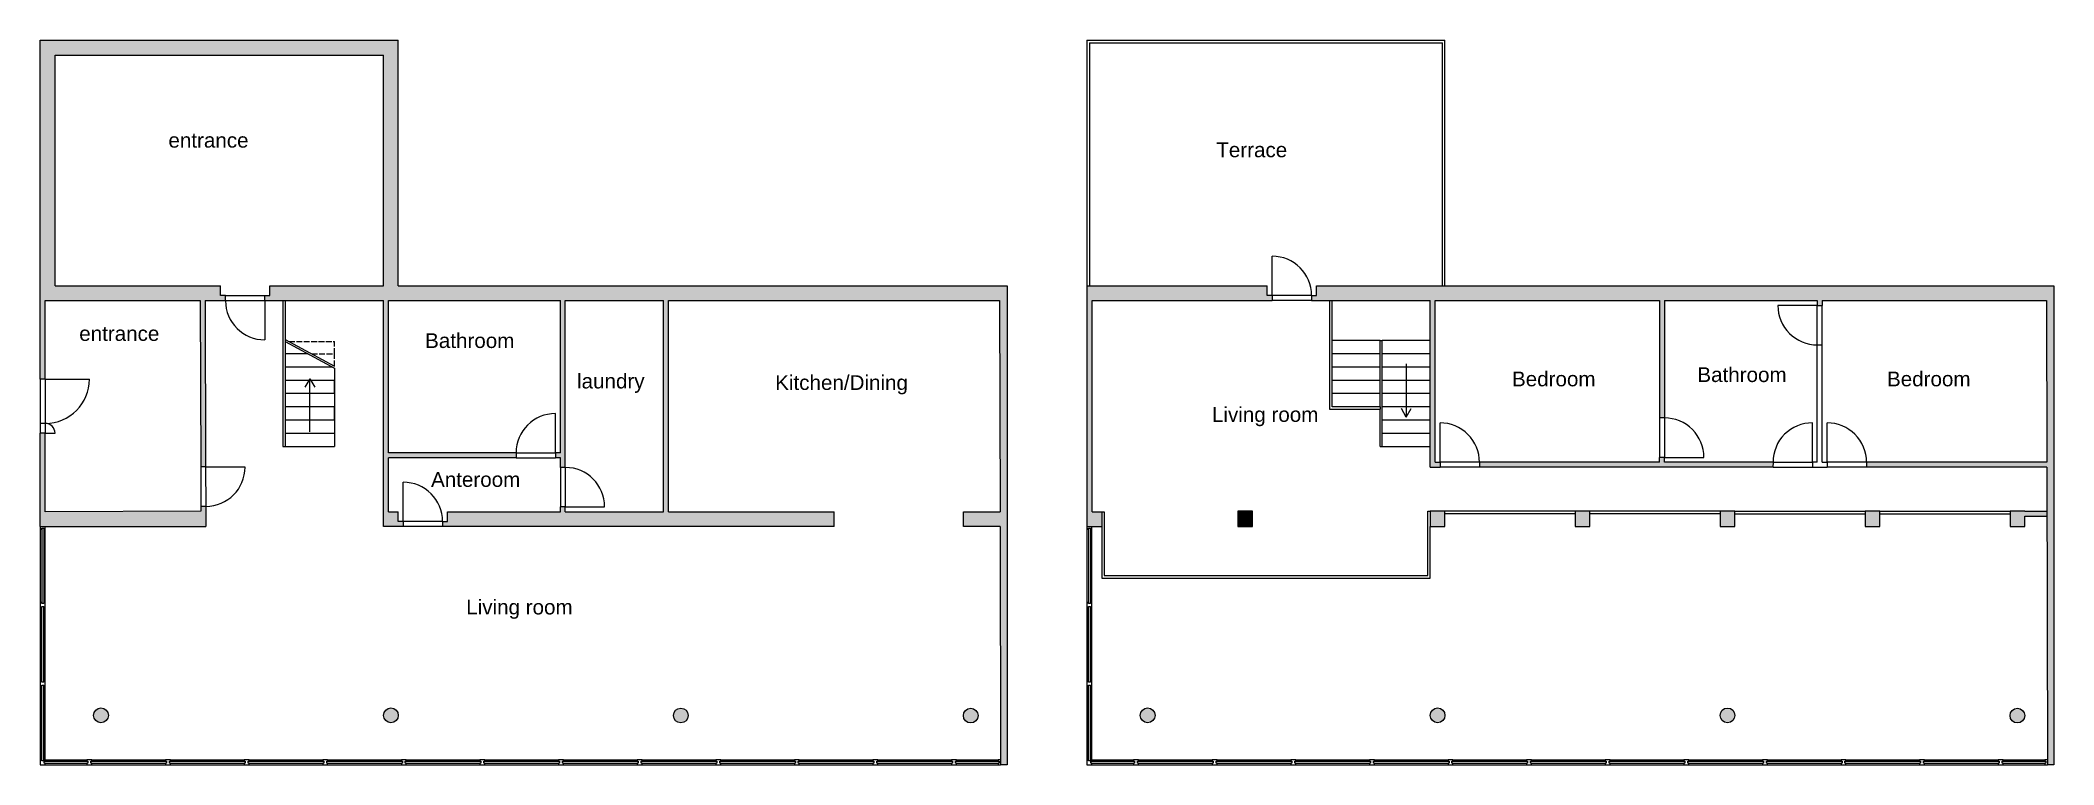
# Model space of a CAD drawing. Header units: millimetres. Extents: x 1777 to 12210, y 718 to 13284.
# Drawn here: x 4016 to 8114, y 7671 to 9146 of the extents above; entities that cross this region are included whole.
import ezdxf

# ---------------------------------------------------------------- set-up
doc = ezdxf.new("R2010")
doc.units = ezdxf.units.MM
doc.linetypes.add('ACAD_ISO02W100', pattern=[15, 12, -3])
doc.layers.add('0-construction line', color=1, linetype='Continuous', lineweight=30)
doc.layers.add('L2_VISTA', color=2, linetype='Continuous', lineweight=25)
for name, color, linetype in [('glass', 4, 'Continuous'), ('infissi', 8, 'Continuous'), ('linee a vista', 5, 'Continuous'), ('sectioned walls', 7, 'Continuous')]:
    doc.layers.add(name, color=color, linetype=linetype)
doc.styles.get("Standard").update_dxf_attribs({"font": 'arial.ttf'})

msp = doc.modelspace()

# ---------------------------------------------------------------- texts
at = {"layer": 'linee a vista', "color": 3, "linetype": 'ACAD_ISO02W100', "lineweight": 0, "char_height": 30, "attachment_point": 1}
for s, insert in [('entrance', (4276.434, 8957.352)), ('Terrace', (6409.362, 8937.815)), ('entrance', (4094.861, 8563.905)), ('Bathroom', (4798.869, 8549.421)), ('laundry', (5108.173, 8467.013)), ('Kitchen/Dining', (5511.543, 8464.031)), ('Bedroom', (7011.32, 8471.408)), ('Bathroom', (7388.634, 8480.126)), ('Bedroom', (7774.672, 8471.408)), ('Living room', (6400.572, 8399.071)), ('Anteroom', (4810.968, 8266.7)), ('Living room', (4882.579, 8006.953))]:
    msp.add_mtext_dynamic_manual_height_columns(s, width=567.98381, gutter_width=12.5, heights=[0], dxfattribs=dict(at, insert=insert))

# ---------------------------------------------------------------- hatches: boundary and pattern name
at = {"layer": 'sectioned walls'}
h = msp.add_hatch(color=256, dxfattribs=at)
h.dxf.hatch_style = 1
h.paths.add_polyline_path([(4045.546, 9115.928), (4714.273, 9115.928), (4714.273, 8645.971), (4482.792, 8645.971), (4482.792, 8626.251), (4472.792, 8626.251), (4472.823, 8615.971), (4514.275, 8615.971), (4714.273, 8615.971), (4714.278, 8155.858), (4754.284, 8155.858), (4754.253, 8166.136), (4744.284, 8166.136), (4744.285, 8185.899), (4724.278, 8185.9), (4724.278, 8295.9), (4984.049, 8295.895), (4984.08, 8305.895), (4724.278, 8305.9), (4724.278, 8615.971), (5074.273, 8615.971), (5074.277, 8305.893), (5064.308, 8305.893), (5064.308, 8295.893), (5074.277, 8295.893), (5074.278, 8276.149), (5084.28, 8276.119), (5084.273, 8615.971), (5284.273, 8615.971), (5284.278, 8185.89), (5084.278, 8185.89), (5084.313, 8195.89), (5074.278, 8195.89), (5074.278, 8185.89), (4844.481, 8185.897), (4844.48, 8166.365), (4834.48, 8166.365), (4834.512, 8155.859), (5631.808, 8155.87), (5631.809, 8185.878), (5294.278, 8185.89), (5294.273, 8615.971), (5968.408, 8615.971), (5969.337, 8185.865), (5894.618, 8185.868), (5894.619, 8155.873), (5969.402, 8155.874), (5970.45, 7670.974), (5983.453, 7670.974), (5983.453, 8645.971), (4744.273, 8645.971), (4744.273, 9145.928), (4015.546, 9145.928), (4015.549, 8455.951), (4025.713, 8455.952), (4025.809, 8615.971), (4341.082, 8615.971), (4342.115, 8277.15), (4352.048, 8277.18), (4351.081, 8615.971), (4392.595, 8615.971), (4392.564, 8626.006), (4382.564, 8626.006), (4382.564, 8645.971), (4045.546, 8645.971)])
h.paths.add_polyline_path([(4352.277, 8196.953), (4342.36, 8196.922), (4342.39, 8186.922), (4025.55, 8185.956), (4025.646, 8345.952), (4015.549, 8345.951), (4015.55, 8155.831), (4352.394, 8155.831)], flags=17)
h.paths.add_polyline_path([(8114.044, 8646.005), (6613.383, 8646.005), (6613.383, 8626.284), (6603.383, 8626.284), (6603.414, 8616.005), (6844.865, 8616.005), (6844.865, 8276.784), (6864.871, 8276.791), (6864.84, 8286.784), (6854.871, 8286.784), (6854.871, 8616.005), (7311.696, 8616.005), (7311.696, 8377.039), (7321.689, 8377.007), (7321.689, 8377.008), (7321.696, 8616.005), (7632.818, 8616.005), (7632.825, 8606.007), (7642.818, 8605.977), (7642.818, 8606.005), (7642.818, 8616.005), (8098.998, 8616.005), (8099.715, 8286.784), (7733.015, 8287.063), (7733.046, 8276.784), (8099.739, 8276.784), (8101.062, 7671.007), (8114.044, 7671.007)])
h.paths.add_polyline_path([(7542.621, 8287.059), (7321.696, 8286.784), (7321.689, 8296.78), (7311.725, 8296.81), (7311.696, 8286.784), (6945.068, 8286.784), (6945.099, 8276.819), (7542.59, 8277.028)], flags=17)
h.paths.add_polyline_path([(6513.155, 8646.005), (6146.139, 8646.003), (6146.141, 8155.865), (6176.14, 8155.865), (6176.14, 8185.959), (6156.4, 8185.959), (6156.4, 8616.011), (6523.186, 8616.005), (6523.155, 8626.039), (6513.155, 8626.039)])
h.paths.add_polyline_path([(6482.985, 8186.956), (6452.985, 8186.956), (6452.985, 8155.865), (6482.985, 8155.95)], flags=0)
h.paths.add_polyline_path([(6874.864, 8186.956), (6844.864, 8186.956), (6844.864, 8155.865), (6874.864, 8155.95)], flags=17)
h.paths.add_polyline_path([(7169.947, 8186.913), (7139.947, 8186.913), (7139.947, 8155.822), (7169.947, 8155.908)], flags=17)
h.paths.add_polyline_path([(7465.029, 8186.956), (7435.029, 8186.956), (7435.029, 8155.865), (7465.029, 8155.95)], flags=17)
h.paths.add_polyline_path([(7760.111, 8186.956), (7730.111, 8186.956), (7730.111, 8155.865), (7760.111, 8155.95)], flags=17)
h.paths.add_polyline_path([(8055.194, 8176.956), (8099.957, 8177.054), (8099.935, 8187.054), (8055.194, 8186.956), (8025.194, 8186.956), (8025.194, 8155.865), (8055.194, 8155.95)], flags=17)
h.paths.add_polyline_path([(8055.194, 7771.076, 1), (8025.194, 7771.076, 1)], flags=17)
h.paths.add_polyline_path([(7435.029, 7771.292, 1), (7465.029, 7771.292, 1)], flags=17)
h.paths.add_polyline_path([(6844.864, 7771.504, 1), (6874.864, 7771.504, 1)], flags=17)
h.paths.add_polyline_path([(6284.699, 7771.504, 1), (6254.699, 7771.504, 1)])
h.paths.add_polyline_path([(5894.603, 7771.042, 1), (5924.603, 7771.042, 1)], flags=17)
h.paths.add_polyline_path([(5334.438, 7771.259, 1), (5304.438, 7771.259, 1)], flags=17)
h.paths.add_polyline_path([(4714.273, 7771.47, 1), (4744.273, 7771.47, 1)], flags=17)
h.paths.add_polyline_path([(4124.108, 7771.47, 1), (4154.108, 7771.47, 1)], flags=17)
h = msp.add_hatch(color=256, dxfattribs=at)
h.dxf.hatch_style = 1
h.paths.add_polyline_path([(6482.985, 8186.956), (6452.985, 8186.956), (6452.985, 8155.865), (6482.985, 8155.95)])

# ---------------------------------------------------------------- linework, layer by layer
for p, q in [((4015.546, 9145.928), (4744.273, 9145.928)), ((4744.273, 8645.971), (4744.273, 9145.928)), ((4045.546, 9115.928), (4714.273, 9115.928)), ((4045.546, 8645.971), (4045.546, 9115.928)), ((4714.273, 8645.971), (4714.273, 9115.928)), ((4025.809, 8615.971), (4341.082, 8615.971)), ((4045.546, 8645.971), (4382.564, 8645.971)), ((4351.081, 8615.971), (4392.595, 8615.971)), ((4472.823, 8615.971), (4514.275, 8615.971)), ((4482.792, 8645.971), (4714.273, 8645.971)), ((4509.275, 8615.971), (4509.275, 8318.637)), ((4514.275, 8615.971), (4514.275, 8318.637)), ((4514.275, 8615.971), (4714.28, 8615.971)), ((4714.278, 8155.858), (4714.273, 8615.971)), ((4714.431, 8534.577), (4714.28, 8615.971)), ((4724.278, 8615.971), (5074.273, 8615.971)), ((4724.278, 8305.9), (4724.278, 8615.971)), ((4744.273, 8645.971), (5983.453, 8645.971)), ((5074.277, 8305.893), (5074.273, 8615.971)), ((5084.28, 8276.119), (5084.273, 8615.971)), ((5084.273, 8615.971), (5284.273, 8615.971)), ((5284.278, 8185.89), (5284.273, 8615.971)), ((5294.278, 8185.89), (5294.273, 8615.971)), ((5294.273, 8615.971), (5968.408, 8615.971)), ((5983.453, 8645.971), (5983.453, 7670.974)), ((6146.139, 8646.003), (6513.155, 8646.005)), ((6146.139, 8646.003), (6146.141, 8155.865)), ((6156.4, 8616.011), (6523.186, 8616.005)), ((6603.414, 8616.005), (6844.865, 8616.005)), ((6613.383, 8646.005), (8114.044, 8646.005)), ((6844.865, 8276.784), (6844.865, 8616.005)), ((6854.871, 8286.784), (6854.871, 8616.005)), ((6854.871, 8616.005), (7311.696, 8616.005)), ((7311.696, 8616.005), (7311.696, 8377.005)), ((7321.696, 8616.005), (7321.689, 8377.008)), ((7321.696, 8616.005), (7632.818, 8616.005)), ((7632.818, 8616.005), (7632.825, 8606.008)), ((7642.818, 8616.005), (8098.998, 8616.005)), ((7642.818, 8616.005), (7642.818, 8606.005)), ((8114.044, 8646.005), (8114.044, 7671.007)), ((7632.818, 8286.784), (7632.825, 8525.779)), ((7642.818, 8286.784), (7642.79, 8525.749)), ((4509.275, 8318.637), (4514.275, 8318.637)), ((4724.278, 8185.9), (4724.278, 8295.9)), ((5074.277, 8305.893), (5064.308, 8305.893)), ((5074.277, 8295.893), (5064.308, 8295.893)), ((5074.278, 8276.149), (5074.277, 8295.893)), ((6854.871, 8286.784), (6864.84, 8286.784)), ((7311.696, 8286.784), (6945.068, 8286.784)), ((7311.696, 8286.784), (7311.724, 8296.749)), ((7321.696, 8286.784), (7321.689, 8296.779)), ((7542.621, 8287.059), (7321.696, 8286.784)), ((7632.818, 8286.784), (7622.849, 8286.784)), ((7642.818, 8286.784), (7652.787, 8286.784)), ((8099.739, 8286.784), (7733.014, 8287.063)), ((6844.865, 8276.784), (6864.871, 8276.791)), ((7542.59, 8277.028), (6945.099, 8276.819)), ((7622.818, 8276.784), (7652.818, 8276.784)), ((8099.739, 8276.784), (7733.046, 8276.784)), ((4342.39, 8186.922), (4025.55, 8185.956)), ((4724.278, 8185.9), (4744.285, 8185.899)), ((4744.284, 8166.136), (4744.285, 8185.899)), ((4754.253, 8166.136), (4744.284, 8166.136)), ((4834.48, 8166.365), (4844.48, 8166.365)), ((4844.48, 8166.365), (4844.481, 8185.897)), ((4844.481, 8185.897), (5074.278, 8185.89)), ((5074.278, 8185.89), (5074.278, 8195.89)), ((5084.278, 8185.89), (5084.313, 8195.89)), ((5084.278, 8185.89), (5284.278, 8185.89)), ((5294.278, 8185.89), (5631.809, 8185.878)), ((5631.808, 8155.87), (5631.809, 8185.878)), ((5894.619, 8155.873), (5894.618, 8185.868)), ((5894.618, 8185.868), (5969.337, 8185.865)), ((6156.4, 8185.959), (6176.14, 8185.959)), ((6176.14, 8185.959), (6176.14, 8155.865)), ((6482.985, 8186.956), (6452.985, 8186.956)), ((6452.985, 8186.956), (6452.985, 8155.865)), ((6482.985, 8155.865), (6482.985, 8186.956)), ((6844.864, 8186.956), (6844.864, 8155.865)), ((6874.864, 8186.956), (6844.864, 8186.956)), ((6874.864, 8155.865), (6874.864, 8186.956)), ((7139.947, 8186.913), (7139.947, 8155.822)), ((7169.947, 8186.913), (7139.947, 8186.913)), ((7169.947, 8155.822), (7169.947, 8186.913)), ((7435.029, 8186.956), (7435.029, 8155.865)), ((7465.029, 8186.956), (7435.029, 8186.956)), ((7465.029, 8155.865), (7465.029, 8186.956)), ((7730.111, 8186.956), (7730.111, 8155.865)), ((7760.111, 8186.956), (7730.111, 8186.956)), ((7760.111, 8155.865), (7760.111, 8186.956)), ((8025.194, 8186.956), (8025.194, 8155.865)), ((8055.194, 8186.956), (8025.194, 8186.956)), ((8055.194, 8186.956), (8099.935, 8187.054)), ((8055.194, 8176.956), (8099.935, 8177.054)), ((8055.194, 8155.865), (8055.194, 8176.956)), ((4015.55, 8155.831), (4352.394, 8155.831)), ((6146.141, 8155.865), (6176.14, 8155.865)), ((6452.985, 8155.865), (6482.985, 8155.95)), ((6844.864, 8155.865), (6874.864, 8155.95)), ((7139.947, 8155.822), (7169.946, 8155.908)), ((7435.029, 8155.865), (7465.029, 8155.95)), ((7730.111, 8155.865), (7760.111, 8155.95)), ((8025.194, 8155.865), (8055.193, 8155.95)), ((5983.453, 7670.974), (5970.472, 7670.974)), ((8114.044, 7671.007), (8101.062, 7671.007))]:
    msp.add_line(p, q)
at = {"layer": '0-construction line', "color": 0, "lineweight": 0}
for p, q in [((4015.549, 8455.951), (4015.546, 9145.928)), ((4025.713, 8455.952), (4025.809, 8615.977)), ((6156.4, 8185.959), (6156.4, 8616.011)), ((4015.55, 8155.831), (4015.549, 8345.951)), ((4025.55, 8185.926), (4025.646, 8345.952)), ((4984.08, 8305.895), (4724.278, 8305.9)), ((4984.049, 8295.895), (4724.278, 8295.9)), ((5631.808, 8155.87), (4714.278, 8155.858)), ((5969.402, 8155.874), (5894.617, 8155.873))]:
    msp.add_line(p, q, dxfattribs=at)
at = {"layer": 'glass', "color": 0, "linetype": 'Continuous', "lineweight": 0}
for p, q in [((4341.082, 8615.971), (4342.115, 8277.15)), ((4351.081, 8615.971), (4352.048, 8277.18)), ((4342.36, 8196.922), (4342.39, 8186.922)), ((4352.277, 8196.953), (4352.394, 8155.831))]:
    msp.add_line(p, q, dxfattribs=at)
at = {"layer": 'glass', "color": 0, "lineweight": 0}
for p, q in [((5968.408, 8615.971), (5969.337, 8185.865)), ((8098.998, 8616.005), (8099.715, 8286.784)), ((8099.739, 8276.784), (8101.062, 7671.007)), ((5969.402, 8155.874), (5970.45, 7670.974))]:
    msp.add_line(p, q, dxfattribs=at)
at = {"layer": 'glass', "color": 8}
for p, q in [((4015.55, 8150.831), (4015.55, 8000.94)), ((4025.55, 8000.94), (4025.55, 8150.831)), ((6146.141, 8150.865), (6146.141, 8000.974)), ((6156.141, 8000.974), (6156.141, 8150.865)), ((4015.55, 7990.94), (4015.55, 7840.94)), ((4025.55, 7840.94), (4025.55, 7990.94)), ((6146.141, 7990.974), (6146.141, 7840.974)), ((6156.141, 7840.974), (6156.141, 7990.974)), ((4015.55, 7830.94), (4015.55, 7680.94)), ((4025.55, 7680.94), (4025.55, 7830.94)), ((6146.141, 7830.974), (6146.141, 7680.974)), ((6156.141, 7680.974), (6156.141, 7830.974)), ((4025.55, 7680.94), (4110.55, 7680.94)), ((4025.55, 7670.94), (4110.55, 7670.94)), ((4120.55, 7680.94), (4270.55, 7680.94)), ((4120.55, 7670.94), (4270.55, 7670.94)), ((4280.55, 7680.94), (4430.55, 7680.94)), ((4280.55, 7670.94), (4430.55, 7670.94)), ((4440.55, 7680.94), (4590.55, 7680.94)), ((4440.55, 7670.94), (4590.55, 7670.94)), ((4600.55, 7680.94), (4750.55, 7680.94)), ((4600.55, 7670.94), (4750.55, 7670.94)), ((4760.55, 7680.94), (4910.55, 7680.94)), ((4760.55, 7670.94), (4910.55, 7670.94)), ((4920.55, 7680.94), (5070.55, 7680.94)), ((4920.55, 7670.94), (5070.55, 7670.94)), ((5080.55, 7680.94), (5230.55, 7680.94)), ((5080.55, 7670.94), (5230.55, 7670.94)), ((5240.55, 7680.94), (5390.55, 7680.94)), ((5240.55, 7670.94), (5390.55, 7670.94)), ((5400.55, 7680.94), (5550.55, 7680.94)), ((5400.55, 7670.94), (5550.55, 7670.94)), ((5560.55, 7680.94), (5710.55, 7680.94)), ((5560.55, 7670.94), (5710.55, 7670.94)), ((5720.55, 7680.94), (5870.55, 7680.94)), ((5720.55, 7670.94), (5870.55, 7670.94)), ((5880.55, 7680.974), (5965.472, 7680.974)), ((5880.55, 7670.974), (5965.472, 7670.974)), ((6156.141, 7680.974), (6241.141, 7680.974)), ((6156.141, 7670.974), (6241.141, 7670.974)), ((6251.141, 7680.974), (6401.141, 7680.974)), ((6251.141, 7670.974), (6401.141, 7670.974)), ((6411.141, 7680.974), (6561.141, 7680.974)), ((6411.141, 7670.974), (6561.141, 7670.974)), ((6571.141, 7680.974), (6721.141, 7680.974)), ((6571.141, 7670.974), (6721.141, 7670.974)), ((6731.141, 7680.974), (6881.141, 7680.974)), ((6731.141, 7670.974), (6881.141, 7670.974)), ((6891.141, 7680.974), (7041.141, 7680.974)), ((6891.141, 7670.974), (7041.141, 7670.974)), ((7051.141, 7680.974), (7201.141, 7680.974)), ((7051.141, 7670.974), (7201.141, 7670.974)), ((7211.141, 7680.974), (7361.141, 7680.974)), ((7211.141, 7670.974), (7361.141, 7670.974)), ((7371.141, 7680.974), (7521.141, 7680.974)), ((7371.141, 7670.974), (7521.141, 7670.974)), ((7531.141, 7680.974), (7681.141, 7680.974)), ((7531.141, 7670.974), (7681.141, 7670.974)), ((7691.141, 7680.974), (7841.141, 7680.974)), ((7691.141, 7670.974), (7841.141, 7670.974)), ((7851.141, 7680.974), (8001.141, 7680.974)), ((7851.141, 7670.974), (8001.141, 7670.974)), ((8011.141, 7681.007), (8096.062, 7681.007)), ((8011.141, 7671.007), (8096.062, 7671.007))]:
    msp.add_line(p, q, dxfattribs=at)
at = {"layer": 'glass', "color": 4, "linetype": 'Continuous', "lineweight": 0}
for p, q in [((4018.55, 8150.831), (4018.55, 8000.831)), ((4022.55, 8150.831), (4022.55, 8000.831)), ((6149.141, 8150.865), (6149.141, 8000.865)), ((6153.141, 8150.865), (6153.141, 8000.865)), ((4018.55, 7840.94), (4018.55, 7990.94)), ((4022.55, 7840.94), (4022.55, 7990.94)), ((6149.141, 7840.974), (6149.141, 7990.974)), ((6153.141, 7840.974), (6153.141, 7990.974)), ((4018.55, 7680.94), (4018.55, 7830.94)), ((4022.55, 7680.94), (4022.55, 7830.94)), ((6149.141, 7680.974), (6149.141, 7830.974)), ((6153.141, 7680.974), (6153.141, 7830.974)), ((4025.55, 7677.94), (4110.55, 7677.94)), ((4025.55, 7673.94), (4110.55, 7673.94)), ((4120.55, 7677.94), (4270.55, 7677.94)), ((4120.55, 7673.94), (4270.55, 7673.94)), ((4280.55, 7677.94), (4430.55, 7677.94)), ((4280.55, 7673.94), (4430.55, 7673.94)), ((4440.55, 7677.94), (4590.55, 7677.94)), ((4440.55, 7673.94), (4590.55, 7673.94)), ((4600.55, 7677.94), (4750.55, 7677.94)), ((4600.55, 7673.94), (4750.55, 7673.94)), ((4760.55, 7677.94), (4910.55, 7677.94)), ((4760.55, 7673.94), (4910.55, 7673.94)), ((4920.55, 7677.94), (5070.55, 7677.94)), ((4920.55, 7673.94), (5070.55, 7673.94)), ((5080.55, 7677.94), (5230.55, 7677.94)), ((5080.55, 7673.94), (5230.55, 7673.94)), ((5240.55, 7677.94), (5390.55, 7677.94)), ((5240.55, 7673.94), (5390.55, 7673.94)), ((5400.55, 7677.94), (5550.55, 7677.94)), ((5400.55, 7673.94), (5550.55, 7673.94)), ((5560.55, 7677.94), (5710.55, 7677.94)), ((5560.55, 7673.94), (5710.55, 7673.94)), ((5720.55, 7677.94), (5870.55, 7677.94)), ((5720.55, 7673.94), (5870.55, 7673.94)), ((5880.55, 7677.94), (5965.472, 7677.974)), ((5880.55, 7673.974), (5965.472, 7673.974)), ((6156.141, 7677.974), (6241.141, 7677.974)), ((6156.141, 7673.974), (6241.141, 7673.974)), ((6251.141, 7677.974), (6401.141, 7677.974)), ((6251.141, 7673.974), (6401.141, 7673.974)), ((6411.141, 7677.974), (6561.141, 7677.974)), ((6411.141, 7673.974), (6561.141, 7673.974)), ((6571.141, 7677.974), (6721.141, 7677.974)), ((6571.141, 7673.974), (6721.141, 7673.974)), ((6731.141, 7677.974), (6881.141, 7677.974)), ((6731.141, 7673.974), (6881.141, 7673.974)), ((6891.141, 7677.974), (7041.141, 7677.974)), ((6891.141, 7673.974), (7041.141, 7673.974)), ((7051.141, 7677.974), (7201.141, 7677.974)), ((7051.141, 7673.974), (7201.141, 7673.974)), ((7211.141, 7677.974), (7361.141, 7677.974)), ((7211.141, 7673.974), (7361.141, 7673.974)), ((7371.141, 7677.974), (7521.141, 7677.974)), ((7371.141, 7673.974), (7521.141, 7673.974)), ((7531.141, 7677.974), (7681.141, 7677.974)), ((7531.141, 7673.974), (7681.141, 7673.974)), ((7691.141, 7677.974), (7841.141, 7677.974)), ((7691.141, 7673.974), (7841.141, 7673.974)), ((7851.141, 7677.974), (8001.141, 7677.974)), ((7851.141, 7673.974), (8001.141, 7673.974)), ((8011.141, 7677.974), (8096.062, 7678.007)), ((8011.141, 7674.007), (8096.062, 7674.007))]:
    msp.add_line(p, q, dxfattribs=at)
at = {"layer": 'infissi'}
for p, q in [((6523.155, 8626.284), (6523.155, 8706.284)), ((4392.564, 8626.006), (4472.792, 8626.251)), ((4392.596, 8615.742), (4392.564, 8626.006)), ((4392.595, 8615.971), (4472.823, 8615.971)), ((4472.823, 8615.971), (4472.792, 8626.251)), ((4472.823, 8615.971), (4472.823, 8535.971)), ((6603.383, 8626.284), (6523.155, 8626.284)), ((6523.155, 8626.039), (6523.186, 8616.005)), ((6603.413, 8616.249), (6523.186, 8616.005)), ((6603.383, 8626.284), (6603.413, 8616.249)), ((7632.546, 8606.008), (7552.546, 8606.008)), ((7632.546, 8606.008), (7642.818, 8605.977)), ((7632.825, 8525.779), (7632.825, 8606.008)), ((7642.79, 8525.749), (7642.818, 8606.005)), ((7632.825, 8525.78), (7642.79, 8525.749)), ((4025.679, 8455.952), (4015.549, 8455.951)), ((4015.549, 8455.951), (4015.549, 8345.951)), ((4025.679, 8455.952), (4115.679, 8455.952)), ((4025.679, 8455.952), (4025.68, 8345.952)), ((4025.679, 8365.952), (4015.549, 8365.951)), ((5064.308, 8305.928), (5064.308, 8385.928)), ((6864.839, 8287.063), (6864.839, 8367.063)), ((7311.724, 8377.039), (7311.696, 8296.783)), ((7321.689, 8377.007), (7311.724, 8377.039)), ((7321.689, 8377.008), (7321.689, 8296.779)), ((7622.849, 8287.063), (7622.849, 8367.063)), ((7652.787, 8287.063), (7652.787, 8367.063)), ((4025.679, 8345.952), (4015.549, 8345.951)), ((4025.679, 8345.952), (4045.679, 8345.952)), ((4984.081, 8306.157), (4984.049, 8295.893)), ((4984.049, 8295.893), (5064.308, 8295.893)), ((4984.08, 8305.895), (5064.08, 8305.928)), ((5064.308, 8305.893), (5064.308, 8295.893)), ((6864.839, 8287.063), (6864.871, 8276.791)), ((6945.068, 8286.784), (6864.839, 8286.784)), ((6945.068, 8286.784), (6945.099, 8276.819)), ((7321.969, 8296.779), (7311.696, 8296.81)), ((7321.969, 8296.779), (7401.969, 8296.779)), ((7542.621, 8287.063), (7542.59, 8277.028)), ((7542.621, 8287.063), (7622.849, 8286.784)), ((7622.849, 8287.063), (7622.818, 8276.784)), ((7733.015, 8287.063), (7652.787, 8286.784)), ((7652.787, 8287.063), (7652.818, 8276.784)), ((7733.015, 8287.063), (7733.046, 8276.784)), ((4352.394, 8277.181), (4342.115, 8277.15)), ((4342.115, 8277.15), (4342.36, 8196.922)), ((4352.048, 8277.18), (4352.277, 8196.953)), ((4352.394, 8277.181), (4432.394, 8277.181)), ((4754.253, 8166.136), (4754.253, 8246.136)), ((5084.542, 8276.118), (5074.278, 8276.149)), ((5074.278, 8276.149), (5074.278, 8195.89)), ((5084.28, 8276.119), (5084.313, 8196.118)), ((6945.099, 8276.819), (6864.843, 8276.791)), ((7542.624, 8277.033), (7622.818, 8276.784)), ((7733.046, 8276.784), (7652.818, 8276.784)), ((4352.623, 8196.954), (4342.36, 8196.922)), ((4754.253, 8166.136), (4754.284, 8155.857)), ((4834.481, 8166.136), (4754.253, 8166.136)), ((4834.512, 8156.102), (4754.284, 8155.857)), ((4834.48, 8166.365), (4834.512, 8156.102)), ((5084.278, 8195.89), (5074.278, 8195.89)), ((5084.313, 8195.89), (5164.313, 8195.89))]:
    msp.add_line(p, q, dxfattribs=at)
for centre, radius, start, end in [((6523.383, 8626.285), 80, 0.163469, 90), ((4472.595, 8615.971), 80, 180.163469, 270), ((7632.545, 8605.781), 80.001, 179.83701, 270.20012), ((4025.679, 8455.952), 90, 270, 0), ((4025.679, 8345.952), 20, 0, 90), ((5064.08, 8305.928), 80, 90, 179.836531), ((6865.067, 8287.063), 80.001, 359.79988, 90.16299), ((7321.969, 8297.007), 80.001, 359.83701, 90.20012), ((7622.621, 8287.064), 80, 89.836763, 180.000699), ((7653.014, 8287.064), 80, 359.999301, 90.163237), ((4352.395, 8276.953), 80, 270.163469, 0), ((4754.481, 8166.137), 80, 0.163469, 90), ((5084.313, 8196.118), 80, 0, 89.836531)]:
    msp.add_arc(centre, radius, start, end, dxfattribs=at)
at = {"layer": 'L2_VISTA'}
for p, q in [((6796.156, 8486.897), (6796.156, 8378.67)), ((4564.275, 8456.864), (4554.275, 8439.544)), ((4564.275, 8348.637), (4564.275, 8456.864)), ((4564.275, 8456.864), (4574.275, 8439.544)), ((6796.156, 8378.67), (6786.156, 8395.991)), ((6796.156, 8378.67), (6806.156, 8395.991))]:
    msp.add_line(p, q, dxfattribs=at)
at = {"layer": 'linee a vista'}
for p, q in [((6146.137, 9145.961), (6874.864, 9145.961)), ((6146.137, 9145.961), (6146.139, 8646.003)), ((6151.137, 9140.961), (6151.139, 8646.003)), ((6151.137, 9140.961), (6869.864, 9140.961)), ((6869.864, 8646.005), (6869.864, 9140.961)), ((6874.864, 8646.005), (6874.864, 9145.961)), ((6639.866, 8616.005), (6639.866, 8394.897)), ((6644.866, 8616.005), (6644.866, 8399.897)), ((6742.982, 8399.897), (6743.019, 8534.638)), ((6743.019, 8534.638), (6747.019, 8534.637)), ((6746.96, 8318.67), (6747.019, 8534.638)), ((6639.866, 8394.897), (6742.981, 8394.869)), ((6742.982, 8399.897), (6644.975, 8399.897)), ((6742.96, 8318.67), (6742.981, 8394.869)), ((6742.982, 8399.897), (6742.981, 8394.869)), ((4514.275, 8318.637), (4614.275, 8318.637)), ((6742.96, 8318.671), (6746.96, 8318.67)), ((6746.96, 8318.67), (6844.865, 8318.67)), ((6176.14, 8185.959), (6181.14, 8185.959)), ((6181.14, 8185.959), (6181.14, 8055.908)), ((6839.864, 8055.908), (6839.864, 8186.956)), ((6839.864, 8186.956), (6844.864, 8186.956)), ((7139.947, 8186.956), (6874.864, 8186.956)), ((7139.947, 8181.956), (6874.864, 8181.956)), ((7435.029, 8186.956), (7169.947, 8186.956)), ((7435.029, 8181.956), (7169.947, 8181.956)), ((7465.029, 8186.956), (7730.111, 8186.956)), ((7465.029, 8181.956), (7730.111, 8181.956)), ((7760.111, 8186.956), (8025.194, 8186.956)), ((7760.111, 8181.956), (8025.194, 8181.956)), ((6176.14, 8155.865), (6176.146, 8050.908)), ((6844.864, 8050.908), (6844.864, 8155.865)), ((6176.146, 8050.908), (6844.864, 8050.908)), ((6181.14, 8055.908), (6839.864, 8055.908))]:
    msp.add_line(p, q, dxfattribs=at)
at = {"layer": 'linee a vista', "color": 3}
for p, q in [((4514.275, 8536.576), (4614.428, 8482.298)), ((4514.275, 8532.576), (4614.428, 8478.298))]:
    msp.add_line(p, q, dxfattribs=at)
at = {"layer": 'linee a vista', "linetype": 'ACAD_ISO02W100'}
for p, q in [((4521.849, 8532.472), (4614.378, 8532.391)), ((4614.403, 8507.345), (4614.378, 8532.391)), ((4568.06, 8507.428), (4614.403, 8507.345)), ((4614.428, 8482.298), (4614.403, 8507.345))]:
    msp.add_line(p, q, dxfattribs=at)
at = {"layer": 'linee a vista', "lineweight": 0}
for p, q in [((6743.019, 8534.638), (6644.925, 8534.638)), ((6844.865, 8534.638), (6747.019, 8534.637)), ((4560.679, 8507.428), (4514.334, 8507.428)), ((6743.012, 8507.638), (6644.925, 8507.638)), ((6844.865, 8507.638), (6747.012, 8507.638)), ((4610.499, 8480.428), (4514.334, 8480.428)), ((4614.588, 8453.428), (4514.334, 8453.428)), ((4614.428, 8478.298), (4614.454, 8453.252)), ((4614.454, 8453.252), (4614.454, 8399.688)), ((6743.004, 8480.461), (6644.925, 8480.461)), ((6742.997, 8453.461), (6644.925, 8453.461)), ((6844.865, 8453.461), (6746.997, 8453.461)), ((6844.865, 8480.461), (6747.004, 8480.461)), ((4614.638, 8426.864), (4514.384, 8426.864)), ((6742.99, 8426.897), (6644.975, 8426.897)), ((6844.865, 8426.897), (6746.99, 8426.897)), ((4614.529, 8372.594), (4514.275, 8372.594)), ((4614.638, 8399.864), (4514.384, 8399.864)), ((4614.454, 8399.688), (4614.454, 8345.594)), ((6742.982, 8399.897), (6644.975, 8399.897)), ((6844.865, 8372.628), (6746.975, 8372.628)), ((6844.865, 8399.897), (6746.982, 8399.897)), ((4614.529, 8345.594), (4514.275, 8345.594)), ((4614.454, 8345.594), (4614.275, 8318.637)), ((6844.865, 8345.628), (6746.967, 8345.628))]:
    msp.add_line(p, q, dxfattribs=at)
at = {"layer": 'linee a vista', "color": 5, "lineweight": 0}
for p, q in [((4614.454, 8426.252), (4614.454, 8453.252)), ((4614.504, 8372.688), (4614.504, 8399.688))]:
    msp.add_line(p, q, dxfattribs=at)
at = {"layer": 'sectioned walls'}
for p, q in [((4382.564, 8626.006), (4382.564, 8645.971)), ((4392.564, 8626.006), (4382.564, 8626.006)), ((4472.792, 8626.251), (4482.792, 8626.251)), ((4482.792, 8626.251), (4482.792, 8645.971)), ((6513.155, 8626.039), (6513.155, 8646.005)), ((6523.155, 8626.039), (6513.155, 8626.039)), ((6603.383, 8626.284), (6613.383, 8626.284)), ((6613.383, 8626.284), (6613.383, 8646.005)), ((4015.55, 8155.831), (4015.55, 8150.831)), ((4015.55, 8150.831), (4018.55, 8150.831)), ((4018.55, 8150.831), (4018.55, 8152.831)), ((4018.55, 8152.831), (4022.55, 8152.831)), ((4022.55, 8152.831), (4022.55, 8150.831)), ((4022.55, 8150.831), (4025.55, 8150.831)), ((4025.55, 8150.831), (4025.55, 8155.831)), ((6146.141, 8155.865), (6146.141, 8150.865)), ((6146.141, 8150.865), (6149.141, 8150.865)), ((6149.141, 8150.865), (6149.141, 8152.865)), ((6149.141, 8152.865), (6153.141, 8152.865)), ((6153.141, 8152.865), (6153.141, 8150.865)), ((6153.141, 8150.865), (6156.141, 8150.865)), ((6156.141, 8150.865), (6156.141, 8155.865)), ((5970.472, 7680.974), (5965.472, 7680.974)), ((5965.472, 7680.974), (5965.472, 7677.974)), ((5965.472, 7677.974), (5967.472, 7677.974)), ((5967.472, 7673.974), (5965.472, 7673.974)), ((5965.472, 7673.974), (5965.472, 7670.974)), ((5965.472, 7670.974), (5970.472, 7670.974)), ((5967.472, 7677.974), (5967.472, 7673.974)), ((8101.062, 7681.007), (8096.062, 7681.007)), ((8096.062, 7681.007), (8096.062, 7678.007)), ((8096.062, 7678.007), (8098.062, 7678.007)), ((8098.062, 7674.007), (8096.062, 7674.007)), ((8096.062, 7674.007), (8096.062, 7671.007)), ((8096.062, 7671.007), (8101.062, 7671.007)), ((8098.062, 7678.007), (8098.062, 7674.007))]:
    msp.add_line(p, q, dxfattribs=at)
for points in [[(4015.55, 8000.94), (4015.55, 7990.94), (4018.55, 7990.94), (4018.55, 7992.94), (4022.55, 7992.94), (4022.55, 7990.94), (4025.55, 7990.94), (4025.55, 8000.94), (4022.55, 8000.94), (4022.55, 7998.94), (4018.55, 7998.94), (4018.55, 8000.94)], [(6146.141, 8000.974), (6146.141, 7990.974), (6149.141, 7990.974), (6149.141, 7992.974), (6153.141, 7992.974), (6153.141, 7990.974), (6156.141, 7990.974), (6156.141, 8000.974), (6153.141, 8000.974), (6153.141, 7998.974), (6149.141, 7998.974), (6149.141, 8000.974)], [(4015.55, 7840.94), (4015.55, 7830.94), (4018.55, 7830.94), (4018.55, 7832.94), (4022.55, 7832.94), (4022.55, 7830.94), (4025.55, 7830.94), (4025.55, 7840.94), (4022.55, 7840.94), (4022.55, 7838.94), (4018.55, 7838.94), (4018.55, 7840.94)], [(6146.141, 7840.974), (6146.141, 7830.974), (6149.141, 7830.974), (6149.141, 7832.974), (6153.141, 7832.974), (6153.141, 7830.974), (6156.141, 7830.974), (6156.141, 7840.974), (6153.141, 7840.974), (6153.141, 7838.974), (6149.141, 7838.974), (6149.141, 7840.974)], [(4015.55, 7670.94), (4025.55, 7670.94), (4025.55, 7673.94), (4023.55, 7673.94), (4023.55, 7677.94), (4025.55, 7677.94), (4025.55, 7680.94), (4022.55, 7680.94), (4022.55, 7678.94), (4018.55, 7678.94), (4018.55, 7680.94), (4015.55, 7680.94)], [(4120.55, 7680.94), (4110.55, 7680.94), (4110.55, 7677.94), (4112.55, 7677.94), (4112.55, 7673.94), (4110.55, 7673.94), (4110.55, 7670.94), (4120.55, 7670.94), (4120.55, 7673.94), (4118.55, 7673.94), (4118.55, 7677.94), (4120.55, 7677.94)], [(4280.55, 7680.94), (4270.55, 7680.94), (4270.55, 7677.94), (4272.55, 7677.94), (4272.55, 7673.94), (4270.55, 7673.94), (4270.55, 7670.94), (4280.55, 7670.94), (4280.55, 7673.94), (4278.55, 7673.94), (4278.55, 7677.94), (4280.55, 7677.94)], [(4440.55, 7680.94), (4430.55, 7680.94), (4430.55, 7677.94), (4432.55, 7677.94), (4432.55, 7673.94), (4430.55, 7673.94), (4430.55, 7670.94), (4440.55, 7670.94), (4440.55, 7673.94), (4438.55, 7673.94), (4438.55, 7677.94), (4440.55, 7677.94)], [(4600.55, 7680.94), (4590.55, 7680.94), (4590.55, 7677.94), (4592.55, 7677.94), (4592.55, 7673.94), (4590.55, 7673.94), (4590.55, 7670.94), (4600.55, 7670.94), (4600.55, 7673.94), (4598.55, 7673.94), (4598.55, 7677.94), (4600.55, 7677.94)], [(4760.55, 7680.94), (4750.55, 7680.94), (4750.55, 7677.94), (4752.55, 7677.94), (4752.55, 7673.94), (4750.55, 7673.94), (4750.55, 7670.94), (4760.55, 7670.94), (4760.55, 7673.94), (4758.55, 7673.94), (4758.55, 7677.94), (4760.55, 7677.94)], [(4920.55, 7680.94), (4910.55, 7680.94), (4910.55, 7677.94), (4912.55, 7677.94), (4912.55, 7673.94), (4910.55, 7673.94), (4910.55, 7670.94), (4920.55, 7670.94), (4920.55, 7673.94), (4918.55, 7673.94), (4918.55, 7677.94), (4920.55, 7677.94)], [(5080.55, 7680.94), (5070.55, 7680.94), (5070.55, 7677.94), (5072.55, 7677.94), (5072.55, 7673.94), (5070.55, 7673.94), (5070.55, 7670.94), (5080.55, 7670.94), (5080.55, 7673.94), (5078.55, 7673.94), (5078.55, 7677.94), (5080.55, 7677.94)], [(5240.55, 7680.94), (5230.55, 7680.94), (5230.55, 7677.94), (5232.55, 7677.94), (5232.55, 7673.94), (5230.55, 7673.94), (5230.55, 7670.94), (5240.55, 7670.94), (5240.55, 7673.94), (5238.55, 7673.94), (5238.55, 7677.94), (5240.55, 7677.94)], [(5400.55, 7680.94), (5390.55, 7680.94), (5390.55, 7677.94), (5392.55, 7677.94), (5392.55, 7673.94), (5390.55, 7673.94), (5390.55, 7670.94), (5400.55, 7670.94), (5400.55, 7673.94), (5398.55, 7673.94), (5398.55, 7677.94), (5400.55, 7677.94)], [(5560.55, 7680.94), (5550.55, 7680.94), (5550.55, 7677.94), (5552.55, 7677.94), (5552.55, 7673.94), (5550.55, 7673.94), (5550.55, 7670.94), (5560.55, 7670.94), (5560.55, 7673.94), (5558.55, 7673.94), (5558.55, 7677.94), (5560.55, 7677.94)], [(5720.55, 7680.94), (5710.55, 7680.94), (5710.55, 7677.94), (5712.55, 7677.94), (5712.55, 7673.94), (5710.55, 7673.94), (5710.55, 7670.94), (5720.55, 7670.94), (5720.55, 7673.94), (5718.55, 7673.94), (5718.55, 7677.94), (5720.55, 7677.94)], [(5880.55, 7680.94), (5870.55, 7680.94), (5870.55, 7677.94), (5872.55, 7677.94), (5872.55, 7673.94), (5870.55, 7673.94), (5870.55, 7670.94), (5880.55, 7670.94), (5880.55, 7673.94), (5878.55, 7673.94), (5878.55, 7677.94), (5880.55, 7677.94)], [(6146.141, 7670.974), (6156.141, 7670.974), (6156.141, 7673.974), (6154.141, 7673.974), (6154.141, 7677.974), (6156.141, 7677.974), (6156.141, 7680.974), (6153.141, 7680.974), (6153.141, 7678.974), (6149.141, 7678.974), (6149.141, 7680.974), (6146.141, 7680.974)], [(6251.141, 7680.974), (6241.141, 7680.974), (6241.141, 7677.974), (6243.141, 7677.974), (6243.141, 7673.974), (6241.141, 7673.974), (6241.141, 7670.974), (6251.141, 7670.974), (6251.141, 7673.974), (6249.141, 7673.974), (6249.141, 7677.974), (6251.141, 7677.974)], [(6411.141, 7680.974), (6401.141, 7680.974), (6401.141, 7677.974), (6403.141, 7677.974), (6403.141, 7673.974), (6401.141, 7673.974), (6401.141, 7670.974), (6411.141, 7670.974), (6411.141, 7673.974), (6409.141, 7673.974), (6409.141, 7677.974), (6411.141, 7677.974)], [(6571.141, 7680.974), (6561.141, 7680.974), (6561.141, 7677.974), (6563.141, 7677.974), (6563.141, 7673.974), (6561.141, 7673.974), (6561.141, 7670.974), (6571.141, 7670.974), (6571.141, 7673.974), (6569.141, 7673.974), (6569.141, 7677.974), (6571.141, 7677.974)], [(6731.141, 7680.974), (6721.141, 7680.974), (6721.141, 7677.974), (6723.141, 7677.974), (6723.141, 7673.974), (6721.141, 7673.974), (6721.141, 7670.974), (6731.141, 7670.974), (6731.141, 7673.974), (6729.141, 7673.974), (6729.141, 7677.974), (6731.141, 7677.974)], [(6891.141, 7680.974), (6881.141, 7680.974), (6881.141, 7677.974), (6883.141, 7677.974), (6883.141, 7673.974), (6881.141, 7673.974), (6881.141, 7670.974), (6891.141, 7670.974), (6891.141, 7673.974), (6889.141, 7673.974), (6889.141, 7677.974), (6891.141, 7677.974)], [(7051.141, 7680.974), (7041.141, 7680.974), (7041.141, 7677.974), (7043.141, 7677.974), (7043.141, 7673.974), (7041.141, 7673.974), (7041.141, 7670.974), (7051.141, 7670.974), (7051.141, 7673.974), (7049.141, 7673.974), (7049.141, 7677.974), (7051.141, 7677.974)], [(7211.141, 7680.974), (7201.141, 7680.974), (7201.141, 7677.974), (7203.141, 7677.974), (7203.141, 7673.974), (7201.141, 7673.974), (7201.141, 7670.974), (7211.141, 7670.974), (7211.141, 7673.974), (7209.141, 7673.974), (7209.141, 7677.974), (7211.141, 7677.974)], [(7371.141, 7680.974), (7361.141, 7680.974), (7361.141, 7677.974), (7363.141, 7677.974), (7363.141, 7673.974), (7361.141, 7673.974), (7361.141, 7670.974), (7371.141, 7670.974), (7371.141, 7673.974), (7369.141, 7673.974), (7369.141, 7677.974), (7371.141, 7677.974)], [(7531.141, 7680.974), (7521.141, 7680.974), (7521.141, 7677.974), (7523.141, 7677.974), (7523.141, 7673.974), (7521.141, 7673.974), (7521.141, 7670.974), (7531.141, 7670.974), (7531.141, 7673.974), (7529.141, 7673.974), (7529.141, 7677.974), (7531.141, 7677.974)], [(7691.141, 7680.974), (7681.141, 7680.974), (7681.141, 7677.974), (7683.141, 7677.974), (7683.141, 7673.974), (7681.141, 7673.974), (7681.141, 7670.974), (7691.141, 7670.974), (7691.141, 7673.974), (7689.141, 7673.974), (7689.141, 7677.974), (7691.141, 7677.974)], [(7851.141, 7680.974), (7841.141, 7680.974), (7841.141, 7677.974), (7843.141, 7677.974), (7843.141, 7673.974), (7841.141, 7673.974), (7841.141, 7670.974), (7851.141, 7670.974), (7851.141, 7673.974), (7849.141, 7673.974), (7849.141, 7677.974), (7851.141, 7677.974)], [(8011.141, 7680.974), (8001.141, 7680.974), (8001.141, 7677.974), (8003.141, 7677.974), (8003.141, 7673.974), (8001.141, 7673.974), (8001.141, 7670.974), (8011.141, 7670.974), (8011.141, 7673.974), (8009.141, 7673.974), (8009.141, 7677.974), (8011.141, 7677.974)]]:
    msp.add_lwpolyline(points, close=True, dxfattribs=at)
for centre in [(4139.108, 7771.47), (4729.273, 7771.47), (5319.438, 7771.259), (5909.603, 7771.042), (6269.699, 7771.504), (6859.864, 7771.504), (7450.029, 7771.292), (8040.194, 7771.076)]:
    msp.add_circle(centre, 15, dxfattribs=at)

msp.set_redraw_order([(e.dxf.handle, doc.entitydb.next_handle()) for e in msp.query("TEXT MTEXT ATTDEF DIMENSION ARC_DIMENSION")])  # texts and dimensions are drawn at this point

doc.saveas('drawing.dxf')
